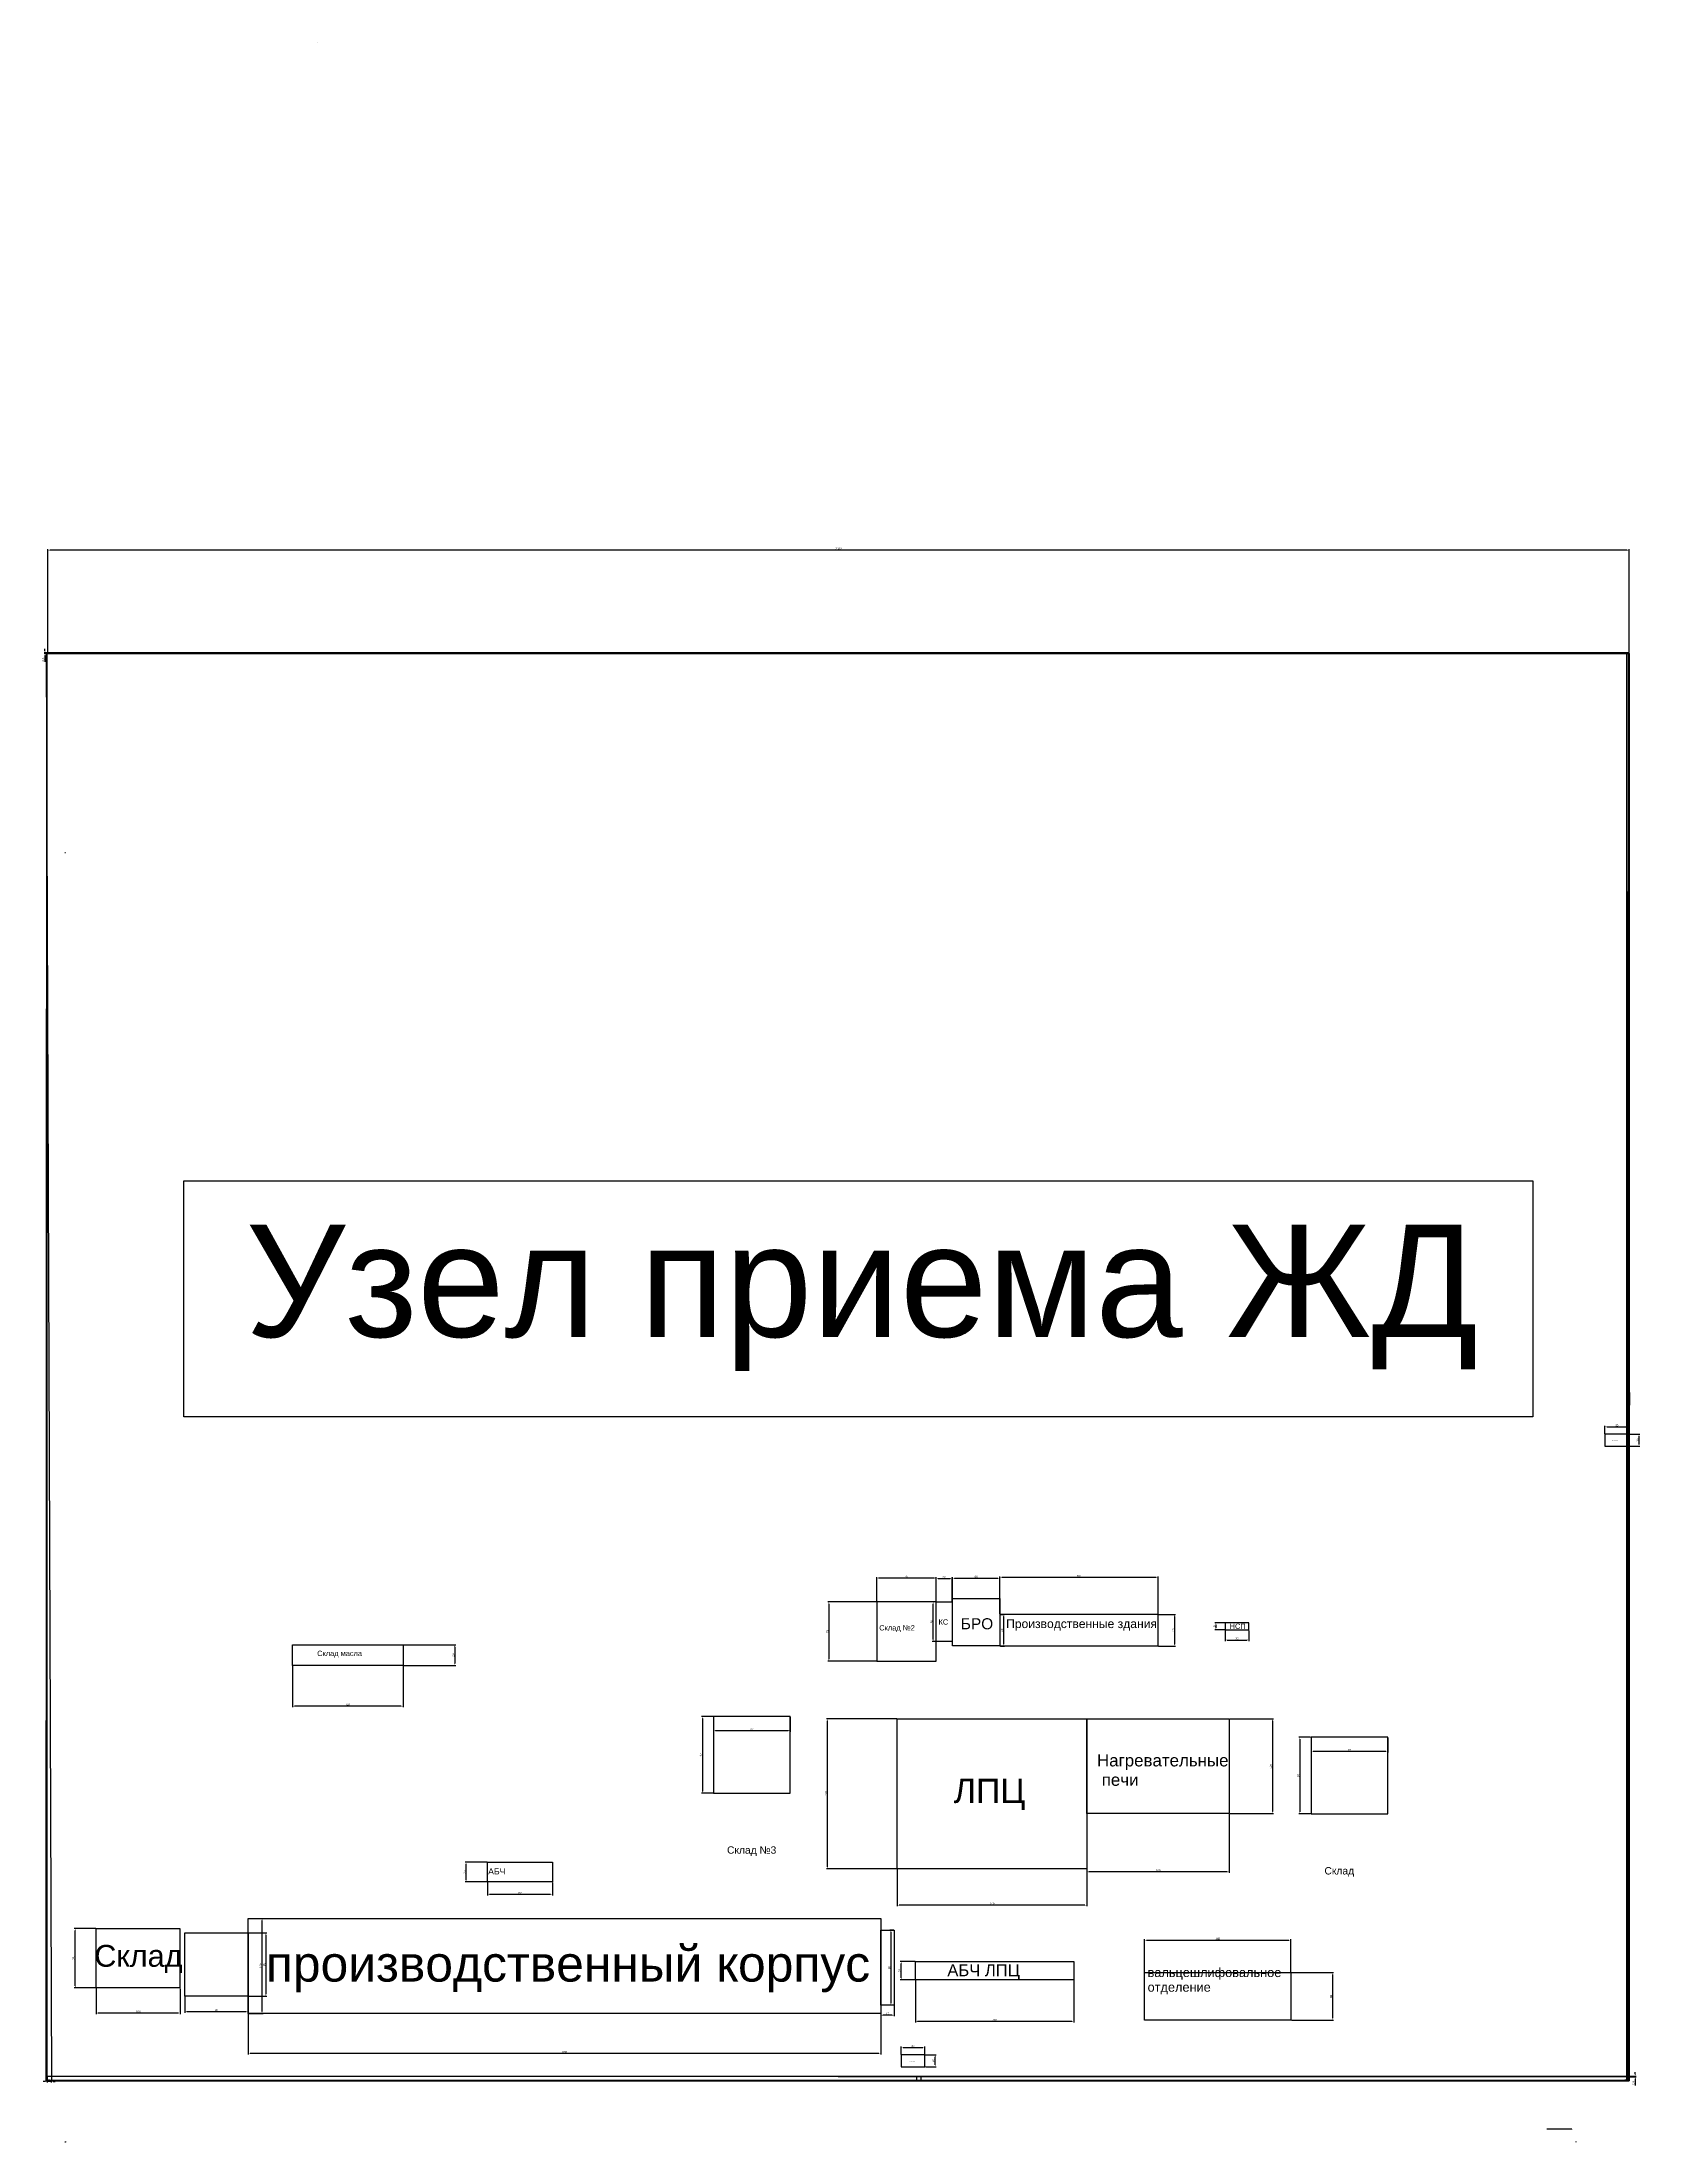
# Model space of a CAD drawing. Header units: millimetres. Extents: x -421232 to -208834, y -725150 to -360128.
# Drawn here: x -210855 to -208834, y -362785 to -360128 of the extents above; entities outside this region: 2.
import ezdxf

# ---------------------------------------------------------------- set-up
doc = ezdxf.new("R2010")
doc.units = ezdxf.units.MM
doc.styles.get("Standard").update_dxf_attribs({"font": 'arial.ttf'})
doc.dimstyles.new('ISO-25', dxfattribs={"dimtxt": 2.5, "dimasz": 2.5, "dimexe": 1.25, "dimexo": 0.625, "dimtad": 1, "dimtxsty": 'Standard', "dimcen": 2.5, "dimadec": 0, "dimazin": 0, "dimtfac": 1, "dimtmove": 0, "dimatfit": 3, "dimfxl": 1, "dimarcsym": 0})

# ---------------------------------------------------------------- blocks, each defined once
blk = doc.blocks.new('*D0')
at = {"color": 0, "lineweight": -2, "transparency": 16777216}
for p, q in [((-210786.1, -362590.3), (-210786.1, -362622.8)), ((-210680.1, -362590.3), (-210680.1, -362622.8)), ((-210682.6, -362621.5), (-210783.6, -362621.5))]:
    blk.add_line(p, q, dxfattribs=at)
at = {"color": 0, "transparency": 16777216}
for points in [[(-210783.6, -362621.1), (-210783.6, -362621.9), (-210786.1, -362621.5)], [(-210682.6, -362621.1), (-210682.6, -362621.9), (-210680.1, -362621.5)]]:
    blk.add_solid(points, dxfattribs=at)
at = {"layer": 'Defpoints', "color": 0, "transparency": 16777216}
for p in [(-210786.1, -362589.7), (-210680.1, -362589.7), (-210786.1, -362621.5)]:
    blk.add_point(p, dxfattribs=at)
at = {"color": 0, "transparency": 16777216, "insert": (-210733.1, -362619.6), "char_height": 2.5, "attachment_point": 5}
blk.add_mtext('106', dxfattribs=at)
blk = doc.blocks.new('*D1')
at = {"color": 0, "lineweight": -2, "transparency": 16777216}
for p, q in [((-210786.7, -362514.7), (-210813.8, -362514.7)), ((-210812.5, -362587.2), (-210812.5, -362517.2)), ((-210786.7, -362589.7), (-210813.8, -362589.7))]:
    blk.add_line(p, q, dxfattribs=at)
at = {"color": 0, "transparency": 16777216}
for points in [[(-210813, -362517.2), (-210812.1, -362517.2), (-210812.5, -362514.7)], [(-210813, -362587.2), (-210812.1, -362587.2), (-210812.5, -362589.7)]]:
    blk.add_solid(points, dxfattribs=at)
at = {"layer": 'Defpoints', "color": 0, "transparency": 16777216}
for p in [(-210812.5, -362514.7), (-210786.1, -362514.7), (-210786.1, -362589.7)]:
    blk.add_point(p, dxfattribs=at)
at = {"color": 0, "transparency": 16777216, "insert": (-210814.4, -362552.2), "char_height": 2.5, "attachment_point": 5, "rotation": 90}
blk.add_mtext('75', dxfattribs=at)
blk = doc.blocks.new('*D2')
at = {"color": 0, "lineweight": -2, "transparency": 16777216}
for p, q in [((-210593.2, -362501.9), (-210575.1, -362501.9)), ((-210576.4, -362619.4), (-210576.4, -362504.4)), ((-210593.2, -362621.9), (-210575.1, -362621.9))]:
    blk.add_line(p, q, dxfattribs=at)
at = {"color": 0, "transparency": 16777216}
for points in [[(-210576.8, -362504.4), (-210576, -362504.4), (-210576.4, -362501.9)], [(-210576.8, -362619.4), (-210576, -362619.4), (-210576.4, -362621.9)]]:
    blk.add_solid(points, dxfattribs=at)
at = {"layer": 'Defpoints', "color": 0, "transparency": 16777216}
for p in [(-210593.8, -362501.9), (-210576.4, -362501.9), (-210593.8, -362621.9)]:
    blk.add_point(p, dxfattribs=at)
at = {"color": 0, "transparency": 16777216, "insert": (-210578.3, -362561.9), "char_height": 2.5, "attachment_point": 5, "rotation": 90}
blk.add_mtext('120', dxfattribs=at)
blk = doc.blocks.new('*D3')
at = {"color": 0, "lineweight": -2, "transparency": 16777216}
for p, q in [((-210593.8, -362622.5), (-210593.8, -362673.9)), ((-209793.8, -362622.5), (-209793.8, -362673.9)), ((-209796.3, -362672.7), (-210591.3, -362672.7))]:
    blk.add_line(p, q, dxfattribs=at)
at = {"color": 0, "transparency": 16777216}
for points in [[(-210591.3, -362672.3), (-210591.3, -362673.1), (-210593.8, -362672.7)], [(-209796.3, -362672.3), (-209796.3, -362673.1), (-209793.8, -362672.7)]]:
    blk.add_solid(points, dxfattribs=at)
at = {"layer": 'Defpoints', "color": 0, "transparency": 16777216}
for p in [(-210593.8, -362621.9), (-209793.8, -362621.9), (-210593.8, -362672.7)]:
    blk.add_point(p, dxfattribs=at)
at = {"color": 0, "transparency": 16777216, "insert": (-210193.8, -362670.8), "char_height": 2.5, "attachment_point": 5}
blk.add_mtext('800', dxfattribs=at)
blk = doc.blocks.new('*D4')
at = {"color": 0, "lineweight": -2, "transparency": 16777216}
for p, q in [((-209750.4, -362556.4), (-209769.2, -362556.4)), ((-209768, -362576.9), (-209768, -362558.9)), ((-209750.4, -362579.4), (-209769.2, -362579.4))]:
    blk.add_line(p, q, dxfattribs=at)
at = {"color": 0, "transparency": 16777216}
for points in [[(-209768.4, -362558.9), (-209767.5, -362558.9), (-209768, -362556.4)], [(-209768.4, -362576.9), (-209767.5, -362576.9), (-209768, -362579.4)]]:
    blk.add_solid(points, dxfattribs=at)
at = {"layer": 'Defpoints', "color": 0, "transparency": 16777216}
for p in [(-209768, -362556.4), (-209749.8, -362556.4), (-209749.8, -362579.4)]:
    blk.add_point(p, dxfattribs=at)
at = {"color": 0, "transparency": 16777216, "insert": (-209769.9, -362567.9), "char_height": 2.5, "attachment_point": 5, "rotation": 90}
blk.add_mtext('23', dxfattribs=at)
blk = doc.blocks.new('*D5')
at = {"color": 0, "lineweight": -2, "transparency": 16777216}
for p, q in [((-209749.8, -362580), (-209749.8, -362633.6)), ((-209549.8, -362580), (-209549.8, -362633.6)), ((-209552.3, -362632.4), (-209747.3, -362632.4))]:
    blk.add_line(p, q, dxfattribs=at)
at = {"color": 0, "transparency": 16777216}
for points in [[(-209747.3, -362632), (-209747.3, -362632.8), (-209749.8, -362632.4)], [(-209552.3, -362632), (-209552.3, -362632.8), (-209549.8, -362632.4)]]:
    blk.add_solid(points, dxfattribs=at)
at = {"layer": 'Defpoints', "color": 0, "transparency": 16777216}
for p in [(-209749.8, -362579.4), (-209549.8, -362579.4), (-209749.8, -362632.4)]:
    blk.add_point(p, dxfattribs=at)
at = {"color": 0, "transparency": 16777216, "insert": (-209649.8, -362630.5), "char_height": 2.5, "attachment_point": 5}
blk.add_mtext('200', dxfattribs=at)
blk = doc.blocks.new('*D6')
at = {"color": 0, "lineweight": -2, "transparency": 16777216}
for p, q in [((-209460.2, -362569.8), (-209460.2, -362528)), ((-209457.7, -362529.3), (-209277.7, -362529.3)), ((-209275.2, -362569.8), (-209275.2, -362528))]:
    blk.add_line(p, q, dxfattribs=at)
at = {"color": 0, "transparency": 16777216}
for points in [[(-209457.7, -362528.9), (-209457.7, -362529.7), (-209460.2, -362529.3)], [(-209277.7, -362528.9), (-209277.7, -362529.7), (-209275.2, -362529.3)]]:
    blk.add_solid(points, dxfattribs=at)
at = {"layer": 'Defpoints', "color": 0, "transparency": 16777216}
for p in [(-209275.2, -362529.3), (-209460.2, -362570.4), (-209275.2, -362570.4)]:
    blk.add_point(p, dxfattribs=at)
at = {"color": 0, "transparency": 16777216, "insert": (-209367.7, -362527.4), "char_height": 2.5, "attachment_point": 5}
blk.add_mtext('185', dxfattribs=at)
blk = doc.blocks.new('*D7')
at = {"color": 0, "lineweight": -2, "transparency": 16777216}
for p, q in [((-209274.5, -362570.4), (-209221.3, -362570.4)), ((-209222.5, -362572.9), (-209222.5, -362627.9)), ((-209274.5, -362630.4), (-209221.3, -362630.4))]:
    blk.add_line(p, q, dxfattribs=at)
at = {"color": 0, "transparency": 16777216}
for points in [[(-209222.9, -362572.9), (-209222.1, -362572.9), (-209222.5, -362570.4)], [(-209222.9, -362627.9), (-209222.1, -362627.9), (-209222.5, -362630.4)]]:
    blk.add_solid(points, dxfattribs=at)
at = {"layer": 'Defpoints', "color": 0, "transparency": 16777216}
for p in [(-209275.2, -362570.4), (-209275.2, -362630.4), (-209222.5, -362630.4)]:
    blk.add_point(p, dxfattribs=at)
at = {"color": 0, "transparency": 16777216, "insert": (-209224.4, -362600.4), "char_height": 2.5, "attachment_point": 5, "rotation": 90}
blk.add_mtext('60', dxfattribs=at)
blk = doc.blocks.new('*D8')
at = {"color": 0, "lineweight": -2, "transparency": 16777216}
for p, q in [((-210291.1, -362456.2), (-210291.1, -362472.9)), ((-210209.1, -362456.2), (-210209.1, -362472.9)), ((-210211.6, -362471.6), (-210288.6, -362471.6))]:
    blk.add_line(p, q, dxfattribs=at)
at = {"color": 0, "transparency": 16777216}
for points in [[(-210288.6, -362471.2), (-210288.6, -362472), (-210291.1, -362471.6)], [(-210211.6, -362471.2), (-210211.6, -362472), (-210209.1, -362471.6)]]:
    blk.add_solid(points, dxfattribs=at)
at = {"layer": 'Defpoints', "color": 0, "transparency": 16777216}
for p in [(-210291.1, -362455.6), (-210209.1, -362455.6), (-210291.1, -362471.6)]:
    blk.add_point(p, dxfattribs=at)
at = {"color": 0, "transparency": 16777216, "insert": (-210250.1, -362469.7), "char_height": 2.5, "attachment_point": 5}
blk.add_mtext('82', dxfattribs=at)
blk = doc.blocks.new('*D9')
at = {"color": 0, "lineweight": -2, "transparency": 16777216}
for p, q in [((-210291.7, -362430.6), (-210319.6, -362430.6)), ((-210291.7, -362455.6), (-210319.6, -362455.6)), ((-210318.4, -362453.1), (-210318.4, -362433.1))]:
    blk.add_line(p, q, dxfattribs=at)
at = {"color": 0, "transparency": 16777216}
for points in [[(-210318.8, -362433.1), (-210317.9, -362433.1), (-210318.4, -362430.6)], [(-210318.8, -362453.1), (-210317.9, -362453.1), (-210318.4, -362455.6)]]:
    blk.add_solid(points, dxfattribs=at)
at = {"layer": 'Defpoints', "color": 0, "transparency": 16777216}
for p in [(-210318.4, -362430.6), (-210291.1, -362430.6), (-210291.1, -362455.6)]:
    blk.add_point(p, dxfattribs=at)
at = {"color": 0, "transparency": 16777216, "insert": (-210320.3, -362443.1), "char_height": 2.5, "attachment_point": 5, "rotation": 90}
blk.add_mtext('25', dxfattribs=at)
blk = doc.blocks.new('*D10')
at = {"color": 0, "lineweight": -2, "transparency": 16777216}
for p, q in [((-210005.9, -362246.3), (-210020.7, -362246.3)), ((-210019.5, -362248.8), (-210019.5, -362340.8)), ((-210005.9, -362343.3), (-210020.7, -362343.3))]:
    blk.add_line(p, q, dxfattribs=at)
at = {"color": 0, "transparency": 16777216}
for points in [[(-210019.9, -362248.8), (-210019, -362248.8), (-210019.5, -362246.3)], [(-210019.9, -362340.8), (-210019, -362340.8), (-210019.5, -362343.3)]]:
    blk.add_solid(points, dxfattribs=at)
at = {"layer": 'Defpoints', "color": 0, "transparency": 16777216}
for p in [(-210005.3, -362246.3, -910.3), (-210019.5, -362343.3), (-210005.3, -362343.3, -910.3)]:
    blk.add_point(p, dxfattribs=at)
at = {"color": 0, "transparency": 16777216, "insert": (-210021.4, -362294.8), "char_height": 2.5, "attachment_point": 5, "rotation": 90}
blk.add_mtext('97', dxfattribs=at)
blk = doc.blocks.new('*D12')
at = {"color": 0, "lineweight": -2, "transparency": 16777216}
for p, q in [((-210005.3, -362246.9), (-210005.3, -362265.6)), ((-209910.8, -362264.3), (-210002.8, -362264.3)), ((-209908.3, -362246.9), (-209908.3, -362265.6))]:
    blk.add_line(p, q, dxfattribs=at)
at = {"color": 0, "transparency": 16777216}
for points in [[(-210002.8, -362263.9), (-210002.8, -362264.7), (-210005.3, -362264.3)], [(-209910.8, -362263.9), (-209910.8, -362264.7), (-209908.3, -362264.3)]]:
    blk.add_solid(points, dxfattribs=at)
at = {"layer": 'Defpoints', "color": 0, "transparency": 16777216}
for p in [(-210005.3, -362246.3, -910.3), (-210005.3, -362264.3), (-209908.3, -362246.3, -910.3)]:
    blk.add_point(p, dxfattribs=at)
at = {"color": 0, "transparency": 16777216, "insert": (-209956.8, -362262.4), "char_height": 2.5, "attachment_point": 5}
blk.add_mtext('97', dxfattribs=at)
blk = doc.blocks.new('*D13')
at = {"color": 0, "lineweight": -2, "transparency": 16777216}
for p, q in [((-209773.1, -362439.8), (-209773.1, -362486.2)), ((-209533.1, -362439.8), (-209533.1, -362486.2)), ((-209535.6, -362485), (-209770.6, -362485))]:
    blk.add_line(p, q, dxfattribs=at)
at = {"color": 0, "transparency": 16777216}
for points in [[(-209770.6, -362484.6), (-209770.6, -362485.4), (-209773.1, -362485)], [(-209535.6, -362484.6), (-209535.6, -362485.4), (-209533.1, -362485)]]:
    blk.add_solid(points, dxfattribs=at)
at = {"layer": 'Defpoints', "color": 0, "transparency": 16777216}
for p in [(-209773.1, -362439.2), (-209533.1, -362439.2), (-209773.1, -362485)]:
    blk.add_point(p, dxfattribs=at)
at = {"color": 0, "transparency": 16777216, "insert": (-209653.1, -362483.1), "char_height": 2.5, "attachment_point": 5}
blk.add_mtext('240', dxfattribs=at)
blk = doc.blocks.new('*D14')
at = {"color": 0, "lineweight": -2, "transparency": 16777216}
for p, q in [((-209773.7, -362249.2), (-209862.5, -362249.2)), ((-209861.3, -362436.7), (-209861.3, -362251.7)), ((-209773.7, -362439.2), (-209862.5, -362439.2))]:
    blk.add_line(p, q, dxfattribs=at)
at = {"color": 0, "transparency": 16777216}
for points in [[(-209861.7, -362251.7), (-209860.9, -362251.7), (-209861.3, -362249.2)], [(-209861.7, -362436.7), (-209860.9, -362436.7), (-209861.3, -362439.2)]]:
    blk.add_solid(points, dxfattribs=at)
at = {"layer": 'Defpoints', "color": 0, "transparency": 16777216}
for p in [(-209861.3, -362249.2), (-209773.1, -362249.2), (-209773.1, -362439.2)]:
    blk.add_point(p, dxfattribs=at)
at = {"color": 0, "transparency": 16777216, "insert": (-209863.2, -362344.2), "char_height": 2.5, "attachment_point": 5, "rotation": 90}
blk.add_mtext('190', dxfattribs=at)
blk = doc.blocks.new('*D15')
at = {"color": 0, "lineweight": -2, "transparency": 16777216}
for p, q in [((-209533.1, -362369.8), (-209533.1, -362444.3)), ((-209353.1, -362369.8), (-209353.1, -362444.3)), ((-209355.6, -362443), (-209530.6, -362443))]:
    blk.add_line(p, q, dxfattribs=at)
at = {"color": 0, "transparency": 16777216}
for points in [[(-209530.6, -362442.6), (-209530.6, -362443.4), (-209533.1, -362443)], [(-209355.6, -362442.6), (-209355.6, -362443.4), (-209353.1, -362443)]]:
    blk.add_solid(points, dxfattribs=at)
at = {"layer": 'Defpoints', "color": 0, "transparency": 16777216}
for p in [(-209533.1, -362369.2), (-209353.1, -362369.2), (-209533.1, -362443)]:
    blk.add_point(p, dxfattribs=at)
at = {"color": 0, "transparency": 16777216, "insert": (-209443.1, -362441.1), "char_height": 2.5, "attachment_point": 5}
blk.add_mtext('180', dxfattribs=at)
blk = doc.blocks.new('*D16')
at = {"color": 0, "lineweight": -2, "transparency": 16777216}
for p, q in [((-209352.5, -362249.2), (-209297.3, -362249.2)), ((-209298.6, -362251.7), (-209298.6, -362366.7)), ((-209352.5, -362369.2), (-209297.3, -362369.2))]:
    blk.add_line(p, q, dxfattribs=at)
at = {"color": 0, "transparency": 16777216}
for points in [[(-209299, -362251.7), (-209298.2, -362251.7), (-209298.6, -362249.2)], [(-209299, -362366.7), (-209298.2, -362366.7), (-209298.6, -362369.2)]]:
    blk.add_solid(points, dxfattribs=at)
at = {"layer": 'Defpoints', "color": 0, "transparency": 16777216}
for p in [(-209353.1, -362249.2), (-209353.1, -362369.2), (-209298.6, -362369.2)]:
    blk.add_point(p, dxfattribs=at)
at = {"color": 0, "transparency": 16777216, "insert": (-209300.5, -362309.2), "char_height": 2.5, "attachment_point": 5, "rotation": 90}
blk.add_mtext('120', dxfattribs=at)
blk = doc.blocks.new('*D17')
at = {"color": 0, "lineweight": -2, "transparency": 16777216}
for p, q in [((-209250.3, -362272.6), (-209265.1, -362272.6)), ((-209263.9, -362275.1), (-209263.9, -362367.1)), ((-209250.3, -362369.6), (-209265.1, -362369.6))]:
    blk.add_line(p, q, dxfattribs=at)
at = {"color": 0, "transparency": 16777216}
for points in [[(-209264.3, -362275.1), (-209263.5, -362275.1), (-209263.9, -362272.6)], [(-209264.3, -362367.1), (-209263.5, -362367.1), (-209263.9, -362369.6)]]:
    blk.add_solid(points, dxfattribs=at)
at = {"layer": 'Defpoints', "color": 0, "transparency": 16777216}
for p in [(-209249.7, -362272.6, -910.3), (-209263.9, -362369.6), (-209249.7, -362369.6, -910.3)]:
    blk.add_point(p, dxfattribs=at)
at = {"color": 0, "transparency": 16777216, "insert": (-209265.8, -362321.1), "char_height": 2.5, "attachment_point": 5, "rotation": 90}
blk.add_mtext('97', dxfattribs=at)
blk = doc.blocks.new('*D18')
at = {"color": 0, "lineweight": -2, "transparency": 16777216}
for p, q in [((-209249.7, -362273.2), (-209249.7, -362291.8)), ((-209155.2, -362290.6), (-209247.2, -362290.6)), ((-209152.7, -362273.2), (-209152.7, -362291.8))]:
    blk.add_line(p, q, dxfattribs=at)
at = {"color": 0, "transparency": 16777216}
for points in [[(-209247.2, -362290.2), (-209247.2, -362291), (-209249.7, -362290.6)], [(-209155.2, -362290.2), (-209155.2, -362291), (-209152.7, -362290.6)]]:
    blk.add_solid(points, dxfattribs=at)
at = {"layer": 'Defpoints', "color": 0, "transparency": 16777216}
for p in [(-209249.7, -362272.6, -910.3), (-209249.7, -362290.6), (-209152.7, -362272.6, -910.3)]:
    blk.add_point(p, dxfattribs=at)
at = {"color": 0, "transparency": 16777216, "insert": (-209201.2, -362288.7), "char_height": 2.5, "attachment_point": 5}
blk.add_mtext('97', dxfattribs=at)
blk = doc.blocks.new('*D19')
at = {"color": 0, "lineweight": -2, "transparency": 16777216}
for p, q in [((-210538, -362182.3), (-210538, -362234.6)), ((-210398, -362182.3), (-210398, -362234.6)), ((-210400.5, -362233.3), (-210535.5, -362233.3))]:
    blk.add_line(p, q, dxfattribs=at)
at = {"color": 0, "transparency": 16777216}
for points in [[(-210535.5, -362232.9), (-210535.5, -362233.7), (-210538, -362233.3)], [(-210400.5, -362232.9), (-210400.5, -362233.7), (-210398, -362233.3)]]:
    blk.add_solid(points, dxfattribs=at)
at = {"layer": 'Defpoints', "color": 0, "transparency": 16777216}
for p in [(-210538, -362181.7), (-210398, -362181.7), (-210538, -362233.3)]:
    blk.add_point(p, dxfattribs=at)
at = {"color": 0, "transparency": 16777216, "insert": (-210468, -362231.4), "char_height": 2.5, "attachment_point": 5}
blk.add_mtext('140', dxfattribs=at)
blk = doc.blocks.new('*D20')
at = {"color": 0, "lineweight": -2, "transparency": 16777216}
for p, q in [((-210397.4, -362155.7), (-210331.4, -362155.7)), ((-210332.7, -362158.2), (-210332.7, -362179.2)), ((-210397.4, -362181.7), (-210331.4, -362181.7))]:
    blk.add_line(p, q, dxfattribs=at)
at = {"color": 0, "transparency": 16777216}
for points in [[(-210333.1, -362158.2), (-210332.3, -362158.2), (-210332.7, -362155.7)], [(-210333.1, -362179.2), (-210332.3, -362179.2), (-210332.7, -362181.7)]]:
    blk.add_solid(points, dxfattribs=at)
at = {"layer": 'Defpoints', "color": 0, "transparency": 16777216}
for p in [(-210398, -362155.7), (-210398, -362181.7), (-210332.7, -362181.7)]:
    blk.add_point(p, dxfattribs=at)
at = {"color": 0, "transparency": 16777216, "insert": (-210334.6, -362168.7), "char_height": 2.5, "attachment_point": 5, "rotation": 90}
blk.add_mtext('26', dxfattribs=at)
blk = doc.blocks.new('*D21')
at = {"color": 0, "lineweight": -2, "transparency": 16777216}
for p, q in [((-209798.7, -362100.8), (-209798.7, -362069.9)), ((-209726.2, -362071.2), (-209796.2, -362071.2)), ((-209723.7, -362100.8), (-209723.7, -362069.9))]:
    blk.add_line(p, q, dxfattribs=at)
at = {"color": 0, "transparency": 16777216}
for points in [[(-209796.2, -362070.7), (-209796.2, -362071.6), (-209798.7, -362071.2)], [(-209726.2, -362070.7), (-209726.2, -362071.6), (-209723.7, -362071.2)]]:
    blk.add_solid(points, dxfattribs=at)
at = {"layer": 'Defpoints', "color": 0, "transparency": 16777216}
for p in [(-209798.7, -362071.2), (-209798.7, -362101.4), (-209723.7, -362101.4)]:
    blk.add_point(p, dxfattribs=at)
at = {"color": 0, "transparency": 16777216, "insert": (-209761.2, -362069.3), "char_height": 2.5, "attachment_point": 5}
blk.add_mtext('75', dxfattribs=at)
blk = doc.blocks.new('*D22')
at = {"color": 0, "lineweight": -2, "transparency": 16777216}
for p, q in [((-209799.4, -362101.4), (-209860.8, -362101.4)), ((-209859.5, -362103.9), (-209859.5, -362173.9)), ((-209799.4, -362176.4), (-209860.8, -362176.4))]:
    blk.add_line(p, q, dxfattribs=at)
at = {"color": 0, "transparency": 16777216}
for points in [[(-209859.9, -362103.9), (-209859.1, -362103.9), (-209859.5, -362101.4)], [(-209859.9, -362173.9), (-209859.1, -362173.9), (-209859.5, -362176.4)]]:
    blk.add_solid(points, dxfattribs=at)
at = {"layer": 'Defpoints', "color": 0, "transparency": 16777216}
for p in [(-209798.7, -362101.4), (-209859.5, -362176.4), (-209798.7, -362176.4)]:
    blk.add_point(p, dxfattribs=at)
at = {"color": 0, "transparency": 16777216, "insert": (-209861.4, -362138.9), "char_height": 2.5, "attachment_point": 5, "rotation": 90}
blk.add_mtext('75', dxfattribs=at)
blk = doc.blocks.new('*D23')
at = {"color": 0, "lineweight": -2, "transparency": 16777216}
for p, q in [((-209723.7, -362100.8), (-209723.7, -362070.4)), ((-209721.2, -362071.6), (-209706.2, -362071.6)), ((-209703.7, -362100.8), (-209703.7, -362070.4))]:
    blk.add_line(p, q, dxfattribs=at)
at = {"color": 0, "transparency": 16777216}
for points in [[(-209721.2, -362071.2), (-209721.2, -362072), (-209723.7, -362071.6)], [(-209706.2, -362071.2), (-209706.2, -362072), (-209703.7, -362071.6)]]:
    blk.add_solid(points, dxfattribs=at)
at = {"layer": 'Defpoints', "color": 0, "transparency": 16777216}
for p in [(-209703.7, -362071.6), (-209723.7, -362101.4), (-209703.7, -362101.4)]:
    blk.add_point(p, dxfattribs=at)
at = {"color": 0, "transparency": 16777216, "insert": (-209713.7, -362069.7), "char_height": 2.5, "attachment_point": 5}
blk.add_mtext('20', dxfattribs=at)
blk = doc.blocks.new('*D24')
at = {"color": 0, "lineweight": -2, "transparency": 16777216}
for p, q in [((-209724.4, -362101.4), (-209728.7, -362101.4)), ((-209727.5, -362148.9), (-209727.5, -362103.9)), ((-209724.4, -362151.4), (-209728.7, -362151.4))]:
    blk.add_line(p, q, dxfattribs=at)
at = {"color": 0, "transparency": 16777216}
for points in [[(-209727.9, -362103.9), (-209727.1, -362103.9), (-209727.5, -362101.4)], [(-209727.9, -362148.9), (-209727.1, -362148.9), (-209727.5, -362151.4)]]:
    blk.add_solid(points, dxfattribs=at)
at = {"layer": 'Defpoints', "color": 0, "transparency": 16777216}
for p in [(-209727.5, -362101.4), (-209723.7, -362101.4), (-209723.7, -362151.4)]:
    blk.add_point(p, dxfattribs=at)
at = {"color": 0, "transparency": 16777216, "insert": (-209729.4, -362126.4), "char_height": 2.5, "attachment_point": 5, "rotation": 90}
blk.add_mtext('50', dxfattribs=at)
blk = doc.blocks.new('*D25')
at = {"color": 0, "lineweight": -2, "transparency": 16777216}
for p, q in [((-209703.2, -362096.5), (-209703.2, -362070.2)), ((-209700.7, -362071.5), (-209645.7, -362071.5)), ((-209643.2, -362096.5), (-209643.2, -362070.2))]:
    blk.add_line(p, q, dxfattribs=at)
at = {"color": 0, "transparency": 16777216}
for points in [[(-209700.7, -362071.1), (-209700.7, -362071.9), (-209703.2, -362071.5)], [(-209645.7, -362071.1), (-209645.7, -362071.9), (-209643.2, -362071.5)]]:
    blk.add_solid(points, dxfattribs=at)
at = {"layer": 'Defpoints', "color": 0, "transparency": 16777216}
for p in [(-209643.2, -362071.5), (-209703.2, -362097.2), (-209643.2, -362097.2)]:
    blk.add_point(p, dxfattribs=at)
at = {"color": 0, "transparency": 16777216, "insert": (-209673.2, -362069.6), "char_height": 2.5, "attachment_point": 5}
blk.add_mtext('60', dxfattribs=at)
blk = doc.blocks.new('*D26')
at = {"color": 0, "lineweight": -2, "transparency": 16777216}
for p, q in [((-209642.6, -362117.2), (-209637.3, -362117.2)), ((-209638.6, -362119.7), (-209638.6, -362154.7)), ((-209642.6, -362157.2), (-209637.3, -362157.2))]:
    blk.add_line(p, q, dxfattribs=at)
at = {"color": 0, "transparency": 16777216}
for points in [[(-209639, -362119.7), (-209638.1, -362119.7), (-209638.6, -362117.2)], [(-209639, -362154.7), (-209638.1, -362154.7), (-209638.6, -362157.2)]]:
    blk.add_solid(points, dxfattribs=at)
at = {"layer": 'Defpoints', "color": 0, "transparency": 16777216}
for p in [(-209643.2, -362117.2), (-209643.2, -362157.2), (-209638.6, -362157.2)]:
    blk.add_point(p, dxfattribs=at)
at = {"color": 0, "transparency": 16777216, "insert": (-209640.5, -362137.2), "char_height": 2.5, "attachment_point": 5, "rotation": 90}
blk.add_mtext('40', dxfattribs=at)
blk = doc.blocks.new('*D27')
at = {"color": 0, "lineweight": -2, "transparency": 16777216}
for p, q in [((-209643.2, -362116.5), (-209643.2, -362069.3)), ((-209445.7, -362070.5), (-209640.7, -362070.5)), ((-209443.2, -362116.5), (-209443.2, -362069.3))]:
    blk.add_line(p, q, dxfattribs=at)
at = {"color": 0, "transparency": 16777216}
for points in [[(-209640.7, -362070.1), (-209640.7, -362071), (-209643.2, -362070.5)], [(-209445.7, -362070.1), (-209445.7, -362071), (-209443.2, -362070.5)]]:
    blk.add_solid(points, dxfattribs=at)
at = {"layer": 'Defpoints', "color": 0, "transparency": 16777216}
for p in [(-209643.2, -362070.5), (-209643.2, -362117.2), (-209443.2, -362117.2)]:
    blk.add_point(p, dxfattribs=at)
at = {"color": 0, "transparency": 16777216, "insert": (-209543.2, -362068.6), "char_height": 2.5, "attachment_point": 5}
blk.add_mtext('200', dxfattribs=at)
blk = doc.blocks.new('*D28')
at = {"color": 0, "lineweight": -2, "transparency": 16777216}
for p, q in [((-209442.6, -362117.2), (-209420.9, -362117.2)), ((-209422.1, -362154.7), (-209422.1, -362119.7)), ((-209442.6, -362157.2), (-209420.9, -362157.2))]:
    blk.add_line(p, q, dxfattribs=at)
at = {"color": 0, "transparency": 16777216}
for points in [[(-209422.6, -362119.7), (-209421.7, -362119.7), (-209422.1, -362117.2)], [(-209422.6, -362154.7), (-209421.7, -362154.7), (-209422.1, -362157.2)]]:
    blk.add_solid(points, dxfattribs=at)
at = {"layer": 'Defpoints', "color": 0, "transparency": 16777216}
for p in [(-209443.2, -362117.2), (-209422.1, -362117.2), (-209443.2, -362157.2)]:
    blk.add_point(p, dxfattribs=at)
at = {"color": 0, "transparency": 16777216, "insert": (-209424, -362137.2), "char_height": 2.5, "attachment_point": 5, "rotation": 90}
blk.add_mtext('40', dxfattribs=at)
blk = doc.blocks.new('*D29')
at = {"color": 0, "lineweight": -2, "transparency": 16777216}
for p, q in [((-209358.2, -362137.4), (-209358.2, -362150.9)), ((-209328.2, -362137.4), (-209328.2, -362150.9)), ((-209355.7, -362149.6), (-209330.7, -362149.6))]:
    blk.add_line(p, q, dxfattribs=at)
at = {"color": 0, "transparency": 16777216}
for points in [[(-209355.7, -362149.2), (-209355.7, -362150), (-209358.2, -362149.6)], [(-209330.7, -362149.2), (-209330.7, -362150), (-209328.2, -362149.6)]]:
    blk.add_solid(points, dxfattribs=at)
at = {"layer": 'Defpoints', "color": 0, "transparency": 16777216}
for p in [(-209358.2, -362136.8), (-209328.2, -362136.8), (-209328.2, -362149.6)]:
    blk.add_point(p, dxfattribs=at)
at = {"color": 0, "transparency": 16777216, "insert": (-209343.2, -362147.7), "char_height": 2.5, "attachment_point": 5}
blk.add_mtext('30', dxfattribs=at)
blk = doc.blocks.new('*D30')
at = {"color": 0, "lineweight": -2, "transparency": 16777216}
for p, q in [((-209358.8, -362127.8), (-209371.3, -362127.8)), ((-209358.8, -362136.8), (-209371.3, -362136.8)), ((-209370, -362130.3), (-209370, -362134.3))]:
    blk.add_line(p, q, dxfattribs=at)
at = {"color": 0, "transparency": 16777216}
for points in [[(-209370.5, -362130.3), (-209369.6, -362130.3), (-209370, -362127.8)], [(-209370.5, -362134.3), (-209369.6, -362134.3), (-209370, -362136.8)]]:
    blk.add_solid(points, dxfattribs=at)
at = {"layer": 'Defpoints', "color": 0, "transparency": 16777216}
for p in [(-209370, -362136.8), (-209358.2, -362127.8), (-209358.2, -362136.8)]:
    blk.add_point(p, dxfattribs=at)
at = {"color": 0, "transparency": 16777216, "insert": (-209371.9, -362132.3), "char_height": 2.5, "attachment_point": 5, "rotation": 90}
blk.add_mtext('9', dxfattribs=at)
blk = doc.blocks.new('*D31')
at = {"color": 0, "lineweight": -2, "transparency": 16777216}
for p, q in [((-210593.3, -362520.2), (-210570.3, -362520.2)), ((-210571.6, -362522.7), (-210571.6, -362597.7)), ((-210593.3, -362600.2), (-210570.3, -362600.2))]:
    blk.add_line(p, q, dxfattribs=at)
at = {"color": 0, "transparency": 16777216}
for points in [[(-210572, -362522.7), (-210571.2, -362522.7), (-210571.6, -362520.2)], [(-210572, -362597.7), (-210571.2, -362597.7), (-210571.6, -362600.2)]]:
    blk.add_solid(points, dxfattribs=at)
at = {"layer": 'Defpoints', "color": 0, "transparency": 16777216}
for p in [(-210594, -362520.2), (-210594, -362600.2), (-210571.6, -362600.2)]:
    blk.add_point(p, dxfattribs=at)
at = {"color": 0, "transparency": 16777216, "insert": (-210573.5, -362560.2), "char_height": 2.5, "attachment_point": 5, "rotation": 90}
blk.add_mtext('80', dxfattribs=at)
blk = doc.blocks.new('*D32')
at = {"color": 0, "lineweight": -2, "transparency": 16777216}
for p, q in [((-210674, -362600.8), (-210674, -362621.2)), ((-210594, -362600.8), (-210594, -362621.2)), ((-210596.5, -362619.9), (-210671.5, -362619.9))]:
    blk.add_line(p, q, dxfattribs=at)
at = {"color": 0, "transparency": 16777216}
for points in [[(-210671.5, -362619.5), (-210671.5, -362620.4), (-210674, -362619.9)], [(-210596.5, -362619.5), (-210596.5, -362620.4), (-210594, -362619.9)]]:
    blk.add_solid(points, dxfattribs=at)
at = {"layer": 'Defpoints', "color": 0, "transparency": 16777216}
for p in [(-210674, -362600.2), (-210594, -362600.2), (-210674, -362619.9)]:
    blk.add_point(p, dxfattribs=at)
at = {"color": 0, "transparency": 16777216, "insert": (-210634, -362618), "char_height": 2.5, "attachment_point": 5}
blk.add_mtext('80', dxfattribs=at)
blk = doc.blocks.new('*D33')
at = {"color": 0, "lineweight": -2, "transparency": 16777216}
for p, q in [((-209793.8, -362612.1), (-209793.8, -362625.5)), ((-209776.8, -362612.1), (-209776.8, -362625.5)), ((-209779.3, -362624.3), (-209791.3, -362624.3))]:
    blk.add_line(p, q, dxfattribs=at)
at = {"color": 0, "transparency": 16777216}
for points in [[(-209791.3, -362623.9), (-209791.3, -362624.7), (-209793.8, -362624.3)], [(-209779.3, -362623.9), (-209779.3, -362624.7), (-209776.8, -362624.3)]]:
    blk.add_solid(points, dxfattribs=at)
at = {"layer": 'Defpoints', "color": 0, "transparency": 16777216}
for p in [(-209793.8, -362611.5), (-209776.8, -362611.5), (-209793.8, -362624.3)]:
    blk.add_point(p, dxfattribs=at)
at = {"color": 0, "transparency": 16777216, "insert": (-209785.3, -362622.4), "char_height": 2.5, "attachment_point": 5}
blk.add_mtext('17', dxfattribs=at)
blk = doc.blocks.new('*D34')
at = {"color": 0, "lineweight": -2, "transparency": 16777216}
for p, q in [((-209777.4, -362516.5), (-209782.2, -362516.5)), ((-209781, -362519), (-209781, -362609)), ((-209777.4, -362611.5), (-209782.2, -362611.5))]:
    blk.add_line(p, q, dxfattribs=at)
at = {"color": 0, "transparency": 16777216}
for points in [[(-209781.4, -362519), (-209780.6, -362519), (-209781, -362516.5)], [(-209781.4, -362609), (-209780.6, -362609), (-209781, -362611.5)]]:
    blk.add_solid(points, dxfattribs=at)
at = {"layer": 'Defpoints', "color": 0, "transparency": 16777216}
for p in [(-209776.8, -362516.5), (-209781, -362611.5), (-209776.8, -362611.5)]:
    blk.add_point(p, dxfattribs=at)
at = {"color": 0, "transparency": 16777216, "insert": (-209782.9, -362564), "char_height": 2.5, "attachment_point": 5, "rotation": 90}
blk.add_mtext('95', dxfattribs=at)
blk = doc.blocks.new('*D35')
at = {"color": 0, "lineweight": -2, "transparency": 16777216}
for p, q in [((-210847.2, -360899.9), (-210847.2, -360769.6)), ((-208849.7, -360770.8), (-210844.7, -360770.8)), ((-208847.2, -360899.9), (-208847.2, -360769.6))]:
    blk.add_line(p, q, dxfattribs=at)
at = {"color": 0, "transparency": 16777216}
for points in [[(-210844.7, -360770.4), (-210844.7, -360771.3), (-210847.2, -360770.8)], [(-208849.7, -360770.4), (-208849.7, -360771.3), (-208847.2, -360770.8)]]:
    blk.add_solid(points, dxfattribs=at)
at = {"layer": 'Defpoints', "color": 0, "transparency": 16777216}
for p in [(-210847.2, -360770.8), (-210847.2, -360900.6), (-208847.2, -360900.6)]:
    blk.add_point(p, dxfattribs=at)
at = {"color": 0, "transparency": 16777216, "insert": (-209847.2, -360768.9), "char_height": 2.5, "attachment_point": 5}
blk.add_mtext('2000', dxfattribs=at)
blk = doc.blocks.new('*D36')
at = {"color": 0, "lineweight": -2, "transparency": 16777216}
for p, q in [((-208839.6, -362698.9), (-208839.6, -362696.4)), ((-208846.6, -362701.4), (-208838.4, -362701.4)), ((-208846.6, -362702.2), (-208838.4, -362702.2)), ((-208839.6, -362701.4), (-208839.6, -362702.2)), ((-208839.6, -362704.7), (-208839.6, -362713))]:
    blk.add_line(p, q, dxfattribs=at)
at = {"color": 0, "transparency": 16777216}
for points in [[(-208840, -362698.9), (-208839.2, -362698.9), (-208839.6, -362701.4)], [(-208840, -362704.7), (-208839.2, -362704.7), (-208839.6, -362702.2)]]:
    blk.add_solid(points, dxfattribs=at)
at = {"layer": 'Defpoints', "color": 0, "transparency": 16777216}
for p in [(-208847.2, -362701.4), (-208847.2, -362702.2), (-208839.6, -362702.2)]:
    blk.add_point(p, dxfattribs=at)
at = {"color": 0, "transparency": 16777216, "insert": (-208841.7, -362710.1), "char_height": 2.5, "attachment_point": 5, "rotation": 90}
blk.add_mtext('0,8', dxfattribs=at)
blk = doc.blocks.new('*D37')
at = {"color": 0, "lineweight": -2, "transparency": 16777216}
for p, q in [((-210848.7, -360900.6), (-210852.1, -360900.6)), ((-210848.6, -360901.4), (-210852.1, -360901.4)), ((-210850.9, -360898.1), (-210850.9, -360895.6)), ((-210850.9, -360900.6), (-210850.9, -360901.4)), ((-210850.9, -360903.9), (-210850.9, -360912.2))]:
    blk.add_line(p, q, dxfattribs=at)
at = {"color": 0, "transparency": 16777216}
for points in [[(-210851.3, -360898.1), (-210850.4, -360898.1), (-210850.9, -360900.6)], [(-210851.3, -360903.9), (-210850.4, -360903.9), (-210850.9, -360901.4)]]:
    blk.add_solid(points, dxfattribs=at)
at = {"layer": 'Defpoints', "color": 0, "transparency": 16777216}
for p in [(-210850.9, -360901.4), (-210848, -360900.6), (-210848, -360901.4)]:
    blk.add_point(p, dxfattribs=at)
at = {"color": 0, "transparency": 16777216, "insert": (-210853, -360909.3), "char_height": 2.5, "attachment_point": 5, "rotation": 90}
blk.add_mtext('0,8', dxfattribs=at)
blk = doc.blocks.new('*D38')
at = {"color": 0, "lineweight": -2, "transparency": 16777216}
for p, q in [((-209768, -362673.8), (-209768, -362663.9)), ((-209765.5, -362665.1), (-209740.5, -362665.1)), ((-209738, -362673.8), (-209738, -362663.9))]:
    blk.add_line(p, q, dxfattribs=at)
at = {"color": 0, "transparency": 16777216}
for points in [[(-209765.5, -362664.7), (-209765.5, -362665.5), (-209768, -362665.1)], [(-209740.5, -362664.7), (-209740.5, -362665.5), (-209738, -362665.1)]]:
    blk.add_solid(points, dxfattribs=at)
at = {"layer": 'Defpoints', "color": 0, "transparency": 16777216}
for p in [(-209738, -362665.1), (-209768, -362674.4), (-209738, -362674.4)]:
    blk.add_point(p, dxfattribs=at)
at = {"color": 0, "transparency": 16777216, "insert": (-209753, -362663.2), "char_height": 2.5, "attachment_point": 5}
blk.add_mtext('30', dxfattribs=at)
blk = doc.blocks.new('*D39')
at = {"color": 0, "lineweight": -2, "transparency": 16777216}
for p, q in [((-209737.4, -362674.4), (-209723.7, -362674.4)), ((-209737.4, -362689.4), (-209723.7, -362689.4)), ((-209724.9, -362686.9), (-209724.9, -362676.9))]:
    blk.add_line(p, q, dxfattribs=at)
at = {"color": 0, "transparency": 16777216}
for points in [[(-209725.4, -362676.9), (-209724.5, -362676.9), (-209724.9, -362674.4)], [(-209725.4, -362686.9), (-209724.5, -362686.9), (-209724.9, -362689.4)]]:
    blk.add_solid(points, dxfattribs=at)
at = {"layer": 'Defpoints', "color": 0, "transparency": 16777216}
for p in [(-209738, -362674.4), (-209738, -362689.4), (-209724.9, -362674.4)]:
    blk.add_point(p, dxfattribs=at)
at = {"color": 0, "transparency": 16777216, "insert": (-209726.8, -362681.9), "char_height": 2.5, "attachment_point": 5, "rotation": 90}
blk.add_mtext('15', dxfattribs=at)
blk = doc.blocks.new('*D40')
at = {"color": 0, "lineweight": -2, "transparency": 16777216}
for p, q in [((-208848.6, -360901.4), (-208849.3, -360901.4)), ((-208848.1, -362703.9), (-208848.1, -360903.9)), ((-208849, -362706.4), (-208846.8, -362706.4))]:
    blk.add_line(p, q, dxfattribs=at)
at = {"color": 0, "transparency": 16777216}
for points in [[(-208848.5, -360903.9), (-208847.7, -360903.9), (-208848.1, -360901.4)], [(-208848.5, -362703.9), (-208847.7, -362703.9), (-208848.1, -362706.4)]]:
    blk.add_solid(points, dxfattribs=at)
at = {"layer": 'Defpoints', "color": 0, "transparency": 16777216}
for p in [(-208848.1, -360901.4), (-208848, -360901.4), (-208849.6, -362706.4, 58.5)]:
    blk.add_point(p, dxfattribs=at)
at = {"color": 0, "transparency": 16777216, "insert": (-208850, -361803.9), "char_height": 2.5, "attachment_point": 5, "rotation": 90}
blk.add_mtext('1805', dxfattribs=at)
blk = doc.blocks.new('*D41')
at = {"color": 0, "lineweight": -2, "transparency": 16777216}
for p, q in [((-210850.5, -362708.1), (-210853, -362708.1)), ((-210848, -362708), (-210848, -362709.3)), ((-210843, -362708.1), (-210848, -362708.1)), ((-210843, -362708), (-210843, -362709.3)), ((-210840.5, -362708.1), (-210838, -362708.1))]:
    blk.add_line(p, q, dxfattribs=at)
at = {"color": 0, "transparency": 16777216}
for points in [[(-210850.5, -362707.6), (-210850.5, -362708.5), (-210848, -362708.1)], [(-210840.5, -362707.6), (-210840.5, -362708.5), (-210843, -362708.1)]]:
    blk.add_solid(points, dxfattribs=at)
at = {"layer": 'Defpoints', "color": 0, "transparency": 16777216}
for p in [(-210848, -362707.4), (-210848, -362708.1), (-210843, -362707.4)]:
    blk.add_point(p, dxfattribs=at)
at = {"color": 0, "transparency": 16777216, "insert": (-210845.5, -362706.2), "char_height": 2.5, "attachment_point": 5}
blk.add_mtext('5', dxfattribs=at)
blk = doc.blocks.new('*D44')
at = {"color": 0, "lineweight": -2, "transparency": 16777216}
for p, q in [((-208878, -361888.6), (-208878, -361878.6)), ((-208875.5, -361879.9), (-208850.5, -361879.9)), ((-208848, -361888.6), (-208848, -361878.6))]:
    blk.add_line(p, q, dxfattribs=at)
at = {"color": 0, "transparency": 16777216}
for points in [[(-208875.5, -361879.5), (-208875.5, -361880.3), (-208878, -361879.9)], [(-208850.5, -361879.5), (-208850.5, -361880.3), (-208848, -361879.9)]]:
    blk.add_solid(points, dxfattribs=at)
at = {"layer": 'Defpoints', "color": 0, "transparency": 16777216}
for p in [(-208878, -361889.2), (-208848, -361879.9), (-208848, -361889.2)]:
    blk.add_point(p, dxfattribs=at)
at = {"color": 0, "transparency": 16777216, "insert": (-208863, -361878), "char_height": 2.5, "attachment_point": 5}
blk.add_mtext('30', dxfattribs=at)
blk = doc.blocks.new('*D45')
at = {"color": 0, "lineweight": -2, "transparency": 16777216}
for p, q in [((-208847.4, -361889.2), (-208833.7, -361889.2)), ((-208834.9, -361901.7), (-208834.9, -361891.7)), ((-208847.4, -361904.2), (-208833.7, -361904.2))]:
    blk.add_line(p, q, dxfattribs=at)
at = {"color": 0, "transparency": 16777216}
for points in [[(-208835.3, -361891.7), (-208834.5, -361891.7), (-208834.9, -361889.2)], [(-208835.3, -361901.7), (-208834.5, -361901.7), (-208834.9, -361904.2)]]:
    blk.add_solid(points, dxfattribs=at)
at = {"layer": 'Defpoints', "color": 0, "transparency": 16777216}
for p in [(-208848, -361889.2), (-208834.9, -361889.2), (-208848, -361904.2)]:
    blk.add_point(p, dxfattribs=at)
at = {"color": 0, "transparency": 16777216, "insert": (-208836.8, -361896.7), "char_height": 2.5, "attachment_point": 5, "rotation": 90}
blk.add_mtext('15', dxfattribs=at)
blk = doc.blocks.new('*D11')
at = {"color": 0, "lineweight": -2, "transparency": 16777216}
for p, q in [((-419960.2, -724534.1), (-419960.2, -724576.1)), ((-419863.2, -724534.1), (-419863.2, -724576.1)), ((-419865.7, -724574.9), (-419957.7, -724574.9))]:
    blk.add_line(p, q, dxfattribs=at)
at = {"color": 0, "transparency": 16777216}
for points in [[(-419957.7, -724574.5), (-419957.7, -724575.3), (-419960.2, -724574.9)], [(-419865.7, -724574.5), (-419865.7, -724575.3), (-419863.2, -724574.9)]]:
    blk.add_solid(points, dxfattribs=at)
at = {"layer": 'Defpoints', "color": 0, "transparency": 16777216}
for p in [(-419960.2, -724533.4, -910.3), (-419863.2, -724533.4, -910.3), (-419960.2, -724574.9)]:
    blk.add_point(p, dxfattribs=at)
at = {"color": 0, "transparency": 16777216, "insert": (-419911.7, -724573), "char_height": 2.5, "attachment_point": 5}
blk.add_mtext('97', dxfattribs=at)

msp = doc.modelspace()

# ---------------------------------------------------------------- hatches: boundary and pattern name
h = msp.add_hatch()
h.set_pattern_fill('ANSI35', color=256)
edge = h.paths.add_edge_path()
edge.add_line((-210848.843, -360900.556), (-210849.617, -362701.356))
edge.add_line((-210848.017, -362701.356), (-210848.017, -360901.356))
h = msp.add_hatch()
h.set_pattern_fill('ANSI35', color=256)
edge = h.paths.add_edge_path()
edge.add_line((-208847.217, -360900.556), (-210847.217, -360900.556))
edge.add_line((-210848.017, -360901.356), (-208848.017, -360901.356))
h = msp.add_hatch()
h.set_pattern_fill('ANSI35', color=256)
edge = h.paths.add_edge_path()
edge.add_line((-208848.017, -360901.356), (-208848.017, -362701.356))
edge.add_line((-208847.217, -360901.356), (-208847.217, -362701.356))
h = msp.add_hatch()
h.set_pattern_fill('ANSI35', color=256)
edge = h.paths.add_edge_path()
edge.add_line((-210848.017, -362701.356), (-208848.017, -362701.356))
edge.add_line((-210848.017, -362701.356), (-208847.217, -362702.156))
h = msp.add_hatch()
h.set_pattern_fill('ANSI35', color=256)
edge = h.paths.add_edge_path()
edge.add_line((-210848.017, -362701.356), (-208848.017, -362701.356))
edge.add_line((-210848.017, -362701.356), (-208847.217, -362702.156))

# ---------------------------------------------------------------- linework, layer by layer
for p, q in [((-210505.972, -360127.94), (-210505.972, -360127.94)), ((-210848.843, -360900.556), (-210849.617, -362701.356, -1.6)), ((-210848.043, -360900.556), (-210848.843, -360900.556)), ((-210848.843, -360900.556, 5), (-210848.843, -360900.556, 5.8)), ((-210848.843, -360900.556, 5.8), (-210848.843, -360900.556, 6.6)), ((-210848.843, -360900.556, 6.6), (-208848.843, -360900.556, 6.6)), ((-210848.843, -360900.556, 5), (-208848.843, -360900.556, 5)), ((-210848.843, -360900.556), (-210848.843, -360900.556, 5)), ((-210842.217, -362707.38), (-210848.843, -360900.556, 6.6)), ((-210847.217, -360900.556), (-210848.043, -360900.556)), ((-210848.043, -360900.556), (-210848.017, -360901.356)), ((-210848.043, -360900.556), (-210848.043, -360900.556, 6.598)), ((-210848.017, -362701.356), (-210848.017, -360901.356)), ((-210848.017, -360901.356), (-208848.017, -360901.356)), ((-208847.217, -360900.556), (-210847.217, -360900.556)), ((-208850.417, -362706.356, -1.6), (-208850.417, -360900.361, -1.6)), ((-208849.617, -362706.356, 58.48), (-208848.017, -360901.356)), ((-208848.843, -360900.556, 6.6), (-208847.242, -360900.556, 6.6)), ((-208848.843, -360900.556, 5), (-208847.242, -360900.556, 5)), ((-208848.017, -360901.356), (-208848.017, -360899.859)), ((-208848.017, -360901.356), (-208848.017, -362701.356)), ((-208848.017, -360901.356), (-208847.217, -360901.356)), ((-208847.217, -360900.556), (-208847.242, -360900.556, 5)), ((-208847.217, -360901.356), (-208847.217, -360900.556)), ((-208847.217, -360901.356), (-208847.217, -362701.356)), ((-210824.93, -361153.874), (-210825.73, -361153.874)), ((-210848.817, -362701.356, -1.6), (-210849.617, -362701.356, -1.6)), ((-210849.617, -362701.356, -1.6), (-210849.617, -362706.356, -1.6)), ((-210849.617, -362706.356, -1.6), (-210849.617, -362707.156, -1.6)), ((-210849.617, -362706.356, -1.6), (-208849.617, -362706.356, -1.6)), ((-210849.617, -362707.156, -1.6), (-208849.617, -362707.156, -1.6)), ((-210848.017, -362701.356, -1.6), (-210848.817, -362701.356, -1.6)), ((-210848.017, -362701.356), (-208848.017, -362701.356)), ((-210848.017, -362701.356), (-210848.017, -362701.356, -0.8)), ((-210848.017, -362701.356, -0.8), (-210848.017, -362701.356, -1.6)), ((-210848.017, -362701.356, -1.6), (-208847.217, -362702.156)), ((-210848.017, -362701.356), (-210848.017, -362707.38)), ((-210848.017, -362707.38), (-210843.017, -362707.38)), ((-210843.017, -362707.38), (-210848.017, -362707.38)), ((-210848.013, -362701.356), (-210843.013, -362701.356)), ((-210843.017, -362707.38), (-210843.017, -362707.38, 12820.941)), ((-210843.017, -362707.38), (-210842.217, -362707.38)), ((-208848.017, -362706.581), (-208853.017, -362706.581)), ((-208853.017, -362706.581), (-208852.217, -362706.581)), ((-208852.217, -362706.581), (-208849.617, -362706.356, -1.6)), ((-208849.617, -362706.356, -1.6), (-208850.417, -362706.356, -1.6)), ((-208849.617, -362706.356, -1.6), (-208847.23, -362706.356, -1.6)), ((-208849.617, -362706.356, -1.6), (-208849.617, -362706.356, 58.48)), ((-208849.617, -362707.156, -1.6), (-208847.266, -362707.156, -1.6)), ((-208848.017, -362701.356), (-208847.217, -362701.356)), ((-208848.017, -362701.356), (-208848.017, -362706.581)), ((-208847.23, -362706.356, -1.6), (-208847.266, -362707.156, -1.6)), ((-208847.217, -362702.156), (-208847.23, -362706.356, -1.6)), ((-208847.217, -362701.356), (-208847.217, -362702.156)), ((-208919.93, -362768.472), (-208951.311, -362768.472)), ((-208919.93, -362768.874), (-208919.93, -362768.472)), ((-208919.93, -362768.874), (-208919.93, -362768.874)), ((-208919.93, -362768.874), (-208919.93, -362768.874)), ((-210824.93, -362784.674), (-210825.73, -362784.674)), ((-210824.93, -362783.874), (-210824.93, -362783.874, -0.8)), ((-210824.93, -362783.874), (-210824.93, -362784.674)), ((-208914.93, -362783.874), (-208914.93, -362784.674))]:
    msp.add_line(p, q)
for points in [[(-210675.474, -361568.811), (-208969.067, -361568.811), (-208969.067, -361867.192), (-210675.474, -361867.192)], [(-208850.769, -361852.517), (-208846.385, -361852.517), (-208846.385, -361836.44), (-208850.769, -361836.44)], [(-208847.979, -361889.179), (-208877.979, -361889.179), (-208877.979, -361904.179), (-208847.979, -361904.179)], [(-209723.735, -362101.397), (-209798.735, -362101.397), (-209798.735, -362176.397), (-209723.735, -362176.397)], [(-209723.735, -362101.397), (-209703.735, -362101.397), (-209703.735, -362151.397), (-209723.735, -362151.397)], [(-209643.208, -362157.159), (-209703.208, -362157.159), (-209703.208, -362097.159), (-209643.208, -362097.159)], [(-209443.208, -362117.159), (-209643.208, -362117.159), (-209643.208, -362157.159), (-209443.208, -362157.159)], [(-209328.192, -362127.805), (-209358.192, -362127.805), (-209358.192, -362136.805), (-209328.192, -362136.805)], [(-210538.01, -362155.722), (-210398.01, -362155.722), (-210398.01, -362181.722), (-210538.01, -362181.722)], [(-209773.115, -362249.156), (-209533.115, -362249.156), (-209533.115, -362439.156), (-209773.115, -362439.156)], [(-209533.115, -362249.156), (-209353.115, -362249.156), (-209353.115, -362369.156), (-209533.115, -362369.156)], [(-210291.075, -362430.617), (-210209.075, -362430.617), (-210209.075, -362455.617), (-210291.075, -362455.617)], [(-210593.783, -362501.91), (-209793.783, -362501.91), (-209793.783, -362621.91), (-210593.783, -362621.91)], [(-210786.12, -362514.67), (-210680.12, -362514.67), (-210680.12, -362589.67), (-210786.12, -362589.67)], [(-210673.962, -362520.199), (-210593.962, -362520.199), (-210593.962, -362600.199), (-210673.962, -362600.199)], [(-209793.783, -362516.497), (-209776.783, -362516.497), (-209776.783, -362611.497), (-209793.783, -362611.497)], [(-209749.767, -362556.396), (-209549.767, -362556.396), (-209549.767, -362579.396), (-209749.767, -362579.396)], [(-209460.172, -362570.399), (-209275.172, -362570.399), (-209275.172, -362630.399), (-209460.172, -362630.399)], [(-209738.014, -362674.416), (-209768.014, -362674.416), (-209768.014, -362689.416), (-209738.014, -362689.416)], [(-209748.209, -362701.352), (-209743.281, -362701.352), (-209743.281, -362707.405), (-209748.209, -362707.405)], [(-421231.788, -725149.686), (-421135.788, -725149.686), (-421135.788, -725053.686), (-421231.788, -725053.686)]]:
    msp.add_lwpolyline(points, close=True)
for points, elevation in [([(-209908.25, -362246.315), (-210005.25, -362246.315), (-210005.25, -362343.315), (-209908.25, -362343.315)], -910.334), ([(-209152.678, -362272.6), (-209249.678, -362272.6), (-209249.678, -362369.6), (-209152.678, -362369.6)], -1.323)]:
    msp.add_lwpolyline(points, close=True, dxfattribs=dict(elevation=elevation))

# ---------------------------------------------------------------- texts
for s, height, p in [('Узел приема ЖД', 142.22076, (-210597.431, -361766.188)), ('                    Проходная', 1, (-208876.333, -361897.623)), ('Склад №2', 6.7225, (-209795.781, -362137.524)), ('КС', 6.7225, (-209720.784, -362130.097)), ('БРО', 13.9813, (-209692.675, -362136.035)), ('Производственные здания', 10.95033, (-209635.292, -362134.491)), ('НСП', 6.7225, (-209352.625, -362135.54)), ('Склад масла', 6.72253, (-210506.646, -362169.896)), ('Нагревательные', 15.28528, (-209520.366, -362309.512)), ('ЛПЦ', 30.6176, (-209701.538, -362355.725)), (' печи', 15.2853, (-209520.366, -362334.066)), ('Склад №3', 9.318, (-209988.302, -362419.946)), ('АБЧ', 7.8854, (-210290.416, -362446.238)), ('Склад', 9.318, (-209232.73, -362446.231, 909.012)), ('Склад', 27.6774, (-210788.461, -362562.989)), ('производственный корпус ', 45.06568, (-210571.425, -362581.727)), ('АБЧ ЛПЦ', 14.9917, (-209709.658, -362574.924)), ('вальцешлифовальное', 11.53452, (-209456.419, -362575.984, -82.265)), ('отделение', 11.5345, (-209456.419, -362594.514, -82.265)), ('                    Проходная', 1, (-209766.367, -362682.861))]:
    msp.add_text(s, height=height).set_placement(p)

# ---------------------------------------------------------------- dimensions: what is measured, and where the dimension line sits
for base, p1, p2, picture, middle in [((-210847.217, -360770.84), (-208847.217, -360900.556), (-210847.217, -360900.556), '*D35', (-209847.217, -360768.938)), ((-208847.979, -361879.875), (-208877.979, -361889.179), (-208847.979, -361889.179), '*D44', (-208862.979, -361877.973)), ((-209798.735, -362071.153), (-209723.735, -362101.397), (-209798.735, -362101.397), '*D21', (-209761.235, -362069.256)), ((-209703.735, -362071.61), (-209723.735, -362101.397), (-209703.735, -362101.397), '*D23', (-209713.735, -362069.709)), ((-209643.208, -362071.467), (-209703.208, -362097.159), (-209643.208, -362097.159), '*D25', (-209673.208, -362069.566)), ((-209643.208, -362070.544), (-209443.208, -362117.159), (-209643.208, -362117.159), '*D27', (-209543.208, -362068.643)), ((-209328.192, -362149.632), (-209358.192, -362136.805), (-209328.192, -362136.805), '*D29', (-209343.192, -362147.729)), ((-210538.01, -362233.306), (-210398.01, -362181.722), (-210538.01, -362181.722), '*D19', (-210468.01, -362231.405)), ((-210005.25, -362264.312, -909.012), (-209908.25, -362246.315, -1819.346), (-210005.25, -362246.315, -1819.346), '*D12', (-209956.75, -362262.411, -909.012)), ((-209249.678, -362290.597), (-209152.678, -362272.6, -910.334), (-209249.678, -362272.6, -910.334), '*D18', (-209201.178, -362288.696)), ((-209533.115, -362443.027), (-209353.115, -362369.156), (-209533.115, -362369.156), '*D15', (-209443.115, -362441.125)), ((-210291.075, -362471.622), (-210209.075, -362455.617), (-210291.075, -362455.617), '*D8', (-210250.075, -362469.721)), ((-209773.115, -362484.967), (-209533.115, -362439.156), (-209773.115, -362439.156), '*D13', (-209653.115, -362483.066)), ((-209275.172, -362529.284), (-209460.172, -362570.399), (-209275.172, -362570.399), '*D6', (-209367.672, -362527.383)), ((-210786.12, -362621.527), (-210680.12, -362589.67), (-210786.12, -362589.67), '*D0', (-210733.12, -362619.626)), ((-209749.767, -362632.371), (-209549.767, -362579.396), (-209749.767, -362579.396), '*D5', (-209649.767, -362630.47)), ((-210673.962, -362619.941), (-210593.962, -362600.199), (-210673.962, -362600.199), '*D32', (-210633.962, -362618.039)), ((-209793.783, -362624.274), (-209776.783, -362611.497), (-209793.783, -362611.497), '*D33', (-209785.283, -362622.394)), ((-210593.783, -362672.69), (-209793.783, -362621.91), (-210593.783, -362621.91), '*D3', (-210193.783, -362670.789)), ((-209738.014, -362665.112), (-209768.014, -362674.416), (-209738.014, -362674.416), '*D38', (-209753.014, -362663.21)), ((-210848.017, -362708.057), (-210843.017, -362707.38), (-210848.017, -362707.38), '*D41', (-210845.517, -362706.16)), ((-419960.21, -724574.881), (-419863.21, -724533.443, -910.334), (-419960.21, -724533.443, -910.334), '*D11', (-419911.71, -724572.98))]:
    dim = msp.add_linear_dim(base=base, p1=p1, p2=p2, dimstyle='ISO-25')
    dim.commit()
    dim.dimension.update_dxf_attribs({"geometry": picture, "text_midpoint": middle})
for base, p1, p2, picture, middle in [((-210850.863, -360901.356), (-210848.043, -360900.556), (-210848.017, -360901.356), '*D37', (-210852.99, -360909.259)), ((-208848.079, -360901.356), (-208849.617, -362706.356, 58.48), (-208848.017, -360901.356), '*D40', (-208849.98, -361803.856)), ((-208834.913, -361889.179), (-208847.979, -361904.179), (-208847.979, -361889.179), '*D45', (-208836.814, -361896.679)), ((-209859.507, -362176.397), (-209798.735, -362101.397), (-209798.735, -362176.397), '*D22', (-209861.403, -362138.897)), ((-209727.49, -362101.397), (-209723.735, -362151.397), (-209723.735, -362101.397), '*D24', (-209729.392, -362126.397)), ((-209638.551, -362157.159), (-209643.208, -362117.159), (-209643.208, -362157.159), '*D26', (-209640.452, -362137.159)), ((-209422.138, -362117.159), (-209443.208, -362157.159), (-209443.208, -362117.159), '*D28', (-209424.04, -362137.159)), ((-209370.043, -362136.805), (-209358.192, -362127.805), (-209358.192, -362136.805), '*D30', (-209371.944, -362132.305)), ((-210332.683, -362181.722), (-210398.01, -362155.722), (-210398.01, -362181.722), '*D20', (-210334.585, -362168.722)), ((-210019.464, -362343.315, -907.415), (-210005.25, -362246.315, -1817.749), (-210005.25, -362343.315, -1817.749), '*D10', (-210021.366, -362294.815, -907.415)), ((-209861.269, -362249.156), (-209773.115, -362439.156), (-209773.115, -362249.156), '*D14', (-209863.17, -362344.156)), ((-209298.572, -362369.156), (-209353.115, -362249.156), (-209353.115, -362369.156), '*D16', (-209300.474, -362309.156)), ((-209263.892, -362369.6, 1.597), (-209249.678, -362272.6, -908.737), (-209249.678, -362369.6, -908.737), '*D17', (-209265.793, -362321.1, 1.597)), ((-210318.352, -362430.617), (-210291.075, -362455.617), (-210291.075, -362430.617), '*D9', (-210320.253, -362443.117)), ((-210576.375, -362501.91), (-210593.783, -362621.91), (-210593.783, -362501.91), '*D2', (-210578.276, -362561.91)), ((-210812.538, -362514.67), (-210786.12, -362589.67), (-210786.12, -362514.67), '*D1', (-210814.435, -362552.17)), ((-210571.598, -362600.199), (-210593.962, -362520.199), (-210593.962, -362600.199), '*D31', (-210573.499, -362560.199)), ((-209780.972, -362611.497), (-209776.783, -362516.497), (-209776.783, -362611.497), '*D34', (-209782.873, -362563.997)), ((-209767.962, -362556.396), (-209749.767, -362579.396), (-209749.767, -362556.396), '*D4', (-209769.864, -362567.896)), ((-209222.53, -362630.399), (-209275.172, -362570.399), (-209275.172, -362630.399), '*D7', (-209224.431, -362600.399)), ((-209724.947, -362674.416), (-209738.014, -362689.416), (-209738.014, -362674.416), '*D39', (-209726.849, -362681.916)), ((-208839.615, -362702.156), (-208847.217, -362701.356), (-208847.217, -362702.156), '*D36', (-208841.743, -362710.059))]:
    dim = msp.add_linear_dim(base=base, p1=p1, p2=p2, angle=90, dimstyle='ISO-25')
    dim.commit()
    dim.dimension.update_dxf_attribs({"geometry": picture, "text_midpoint": middle})

doc.saveas('drawing.dxf')
